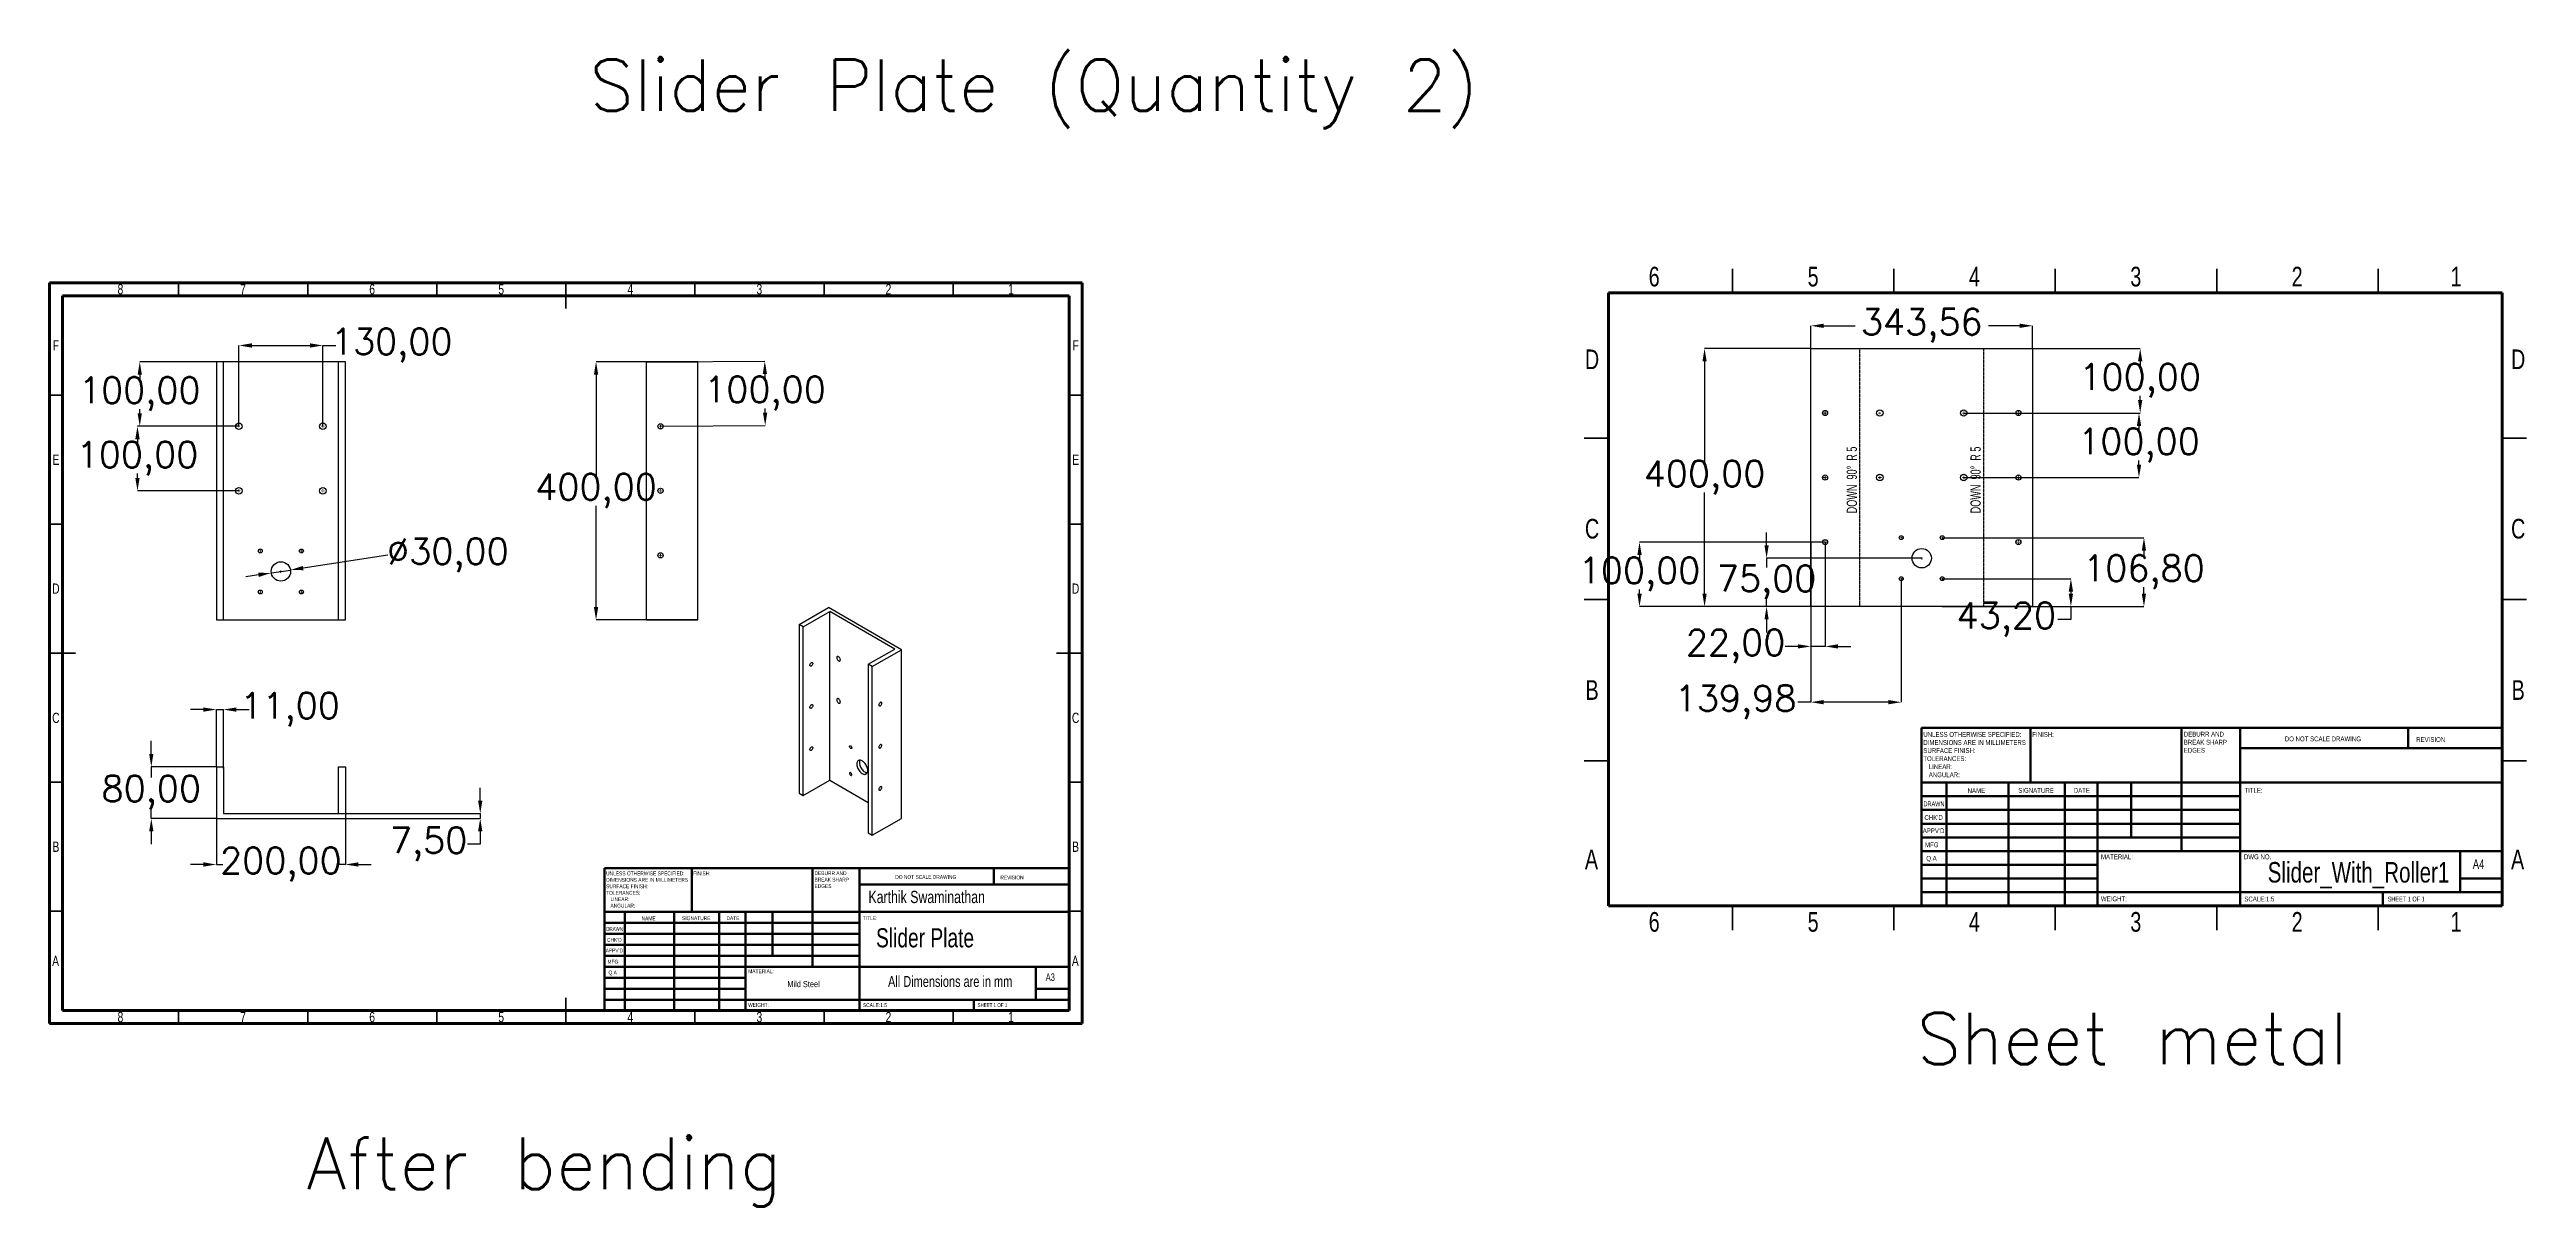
# Model space of a CAD drawing. Header units: millimetres. Extents: x 0 to 12015, y -945 to 7694.
# Drawn here: x 8177 to 12015, y -47 to 1746 of the extents above; entities that cross this region are included whole.
import ezdxf

# ---------------------------------------------------------------- set-up
doc = ezdxf.new("R2010")
doc.units = ezdxf.units.MM
doc.header["$PDSIZE"] = -1
doc.linetypes.add('CENTERX2', pattern=[0.02032, 0.0127, -0.00254, 0.00254, -0.00254])
doc.styles.add('SLDTEXTSTYLE0', font='TXT', dxfattribs={"width": 0.75})
doc.styles.add('SLDTEXTSTYLE1', font='TXT', dxfattribs={"width": 0.686449})
doc.styles.add('SLDTEXTSTYLE2', font='TXT', dxfattribs={"width": 0.6875})
doc.styles.add('SLDTEXTSTYLE3', font='TXT', dxfattribs={"width": 0.663})
doc.styles.get("Standard").update_dxf_attribs({"font": 'txt.shx', "height": 80})
doc.dimstyles.new('ISO-25', dxfattribs={"dimtxt": 2.5, "dimasz": 2.5, "dimexe": 1.25, "dimexo": 0.625, "dimtad": 1, "dimtxsty": 'Standard', "dimcen": 2.5, "dimadec": 0, "dimazin": 0, "dimtfac": 1, "dimtmove": 0, "dimatfit": 3, "dimfxl": 1, "dimarcsym": 0})

msp = doc.modelspace()

# ---------------------------------------------------------------- texts
at = {"char_height": 80, "attachment_point": 1}
for s, width, heights, insert in [('Slider Plate (Quantity 2)', 2601.36727, [244.659], (9013.635, 1730.869)), ('Sheet metal', 849.37967, [0], (11069.95, 253.454)), ('After bending', 987.13885, [0], (8574.906, 59.8))]:
    msp.add_mtext_dynamic_manual_height_columns(s, width=width, gutter_width=400, heights=heights, dxfattribs=dict(at, insert=insert))
at = {"color": 7, "linetype": 'Continuous', "lineweight": 0}
for s, insert, char_height, attachment_point, style in [('8', (8286.563, 1382.593), 15.875, 2, 'SLDTEXTSTYLE0'), ('7', (8476.563, 1382.593), 15.875, 2, 'SLDTEXTSTYLE0'), ('6', (8676.563, 1382.593), 15.875, 2, 'SLDTEXTSTYLE0'), ('5', (8876.563, 1382.593), 15.875, 2, 'SLDTEXTSTYLE0'), ('4', (9076.563, 1382.593), 15.875, 2, 'SLDTEXTSTYLE0'), ('3', (9276.563, 1382.593), 15.875, 2, 'SLDTEXTSTYLE0'), ('2', (9476.563, 1382.593), 15.875, 2, 'SLDTEXTSTYLE0'), ('1', (9666.563, 1382.593), 15.875, 2, 'SLDTEXTSTYLE0'), ('6', (10663.043, 1409.42), 30.48, 2, 'SLDTEXTSTYLE0'), ('5', (10909.293, 1409.42), 30.48, 2, 'SLDTEXTSTYLE0'), ('4', (11159.293, 1409.42), 30.48, 2, 'SLDTEXTSTYLE0'), ('3', (11409.293, 1409.42), 30.48, 2, 'SLDTEXTSTYLE0'), ('2', (11659.293, 1409.42), 30.48, 2, 'SLDTEXTSTYLE0'), ('1', (11905.543, 1409.42), 30.48, 2, 'SLDTEXTSTYLE0'), ('F', (8186.554, 1295.593), 15.875, 2, 'SLDTEXTSTYLE0'), ('F', (9766.554, 1295.593), 15.875, 2, 'SLDTEXTSTYLE0'), ('D', (10566.75, 1281.23), 30.48, 2, 'SLDTEXTSTYLE0'), ('D', (12001.75, 1281.23), 30.48, 2, 'SLDTEXTSTYLE0'), ('E', (8186.755, 1118.334), 15.875, 2, 'SLDTEXTSTYLE0'), ('E', (9766.755, 1118.334), 15.875, 2, 'SLDTEXTSTYLE0'), ('C', (10566.782, 1018.73), 30.48, 2, 'SLDTEXTSTYLE0'), ('C', (12001.782, 1018.73), 30.48, 2, 'SLDTEXTSTYLE0'), ('D', (8186.534, 918.593), 15.875, 2, 'SLDTEXTSTYLE0'), ('D', (9766.534, 918.593), 15.875, 2, 'SLDTEXTSTYLE0'), ('B', (10566.867, 768.73), 30.48, 2, 'SLDTEXTSTYLE0'), ('B', (12001.867, 768.73), 30.48, 2, 'SLDTEXTSTYLE0'), ('C', (8186.558, 718.334), 15.875, 2, 'SLDTEXTSTYLE0'), ('C', (9766.558, 718.334), 15.875, 2, 'SLDTEXTSTYLE0'), ('FINISH:', (11248.956, 688.448), 7.5, 1, 'SLDTEXTSTYLE0'), ('DO NOT SCALE DRAWING', (11640.173, 681.517), 7.5, 1, 'SLDTEXTSTYLE0'), ('REVISION', (11843.738, 680.526), 7.5, 1, 'SLDTEXTSTYLE0'), ('DRAWN', (11080.317, 580.776), 7.5, 1, 'SLDTEXTSTYLE1'), ('NAME', (11148.711, 601.359), 7.5, 1, 'SLDTEXTSTYLE0'), ('SIGNATURE', (11227.268, 601.661), 7.5, 1, 'SLDTEXTSTYLE0'), ('DATE', (11313.173, 601.733), 7.5, 1, 'SLDTEXTSTYLE0'), ('TITLE:', (11577.551, 601.733), 7.5, 1, 'SLDTEXTSTYLE0'), ("APPV'D", (11079.108, 539.181), 7.5, 1, 'SLDTEXTSTYLE0'), ("CHK'D", (11081.796, 559.661), 7.5, 1, 'SLDTEXTSTYLE0'), ('B', (8186.606, 518.593), 15.875, 2, 'SLDTEXTSTYLE0'), ('B', (9766.606, 518.593), 15.875, 2, 'SLDTEXTSTYLE0'), ('A', (10565.883, 506.23), 30.48, 2, 'SLDTEXTSTYLE0'), ('MFG', (11082.72, 517.431), 7.5, 1, 'SLDTEXTSTYLE0'), ('A', (12000.883, 506.23), 30.48, 2, 'SLDTEXTSTYLE0'), ('FINISH:', (9174.209, 472.295), 6, 1, 'SLDTEXTSTYLE0'), ('DO NOT SCALE DRAWING', (9487.182, 466.749), 6, 1, 'SLDTEXTSTYLE0'), ('REVISION', (9650.034, 465.957), 6, 1, 'SLDTEXTSTYLE0'), ('Q.A', (11084.645, 496.375), 7.5, 1, 'SLDTEXTSTYLE0'), ('MATERIAL:', (11355.329, 498.782), 7.5, 1, 'SLDTEXTSTYLE0'), ('DWG NO.', (11576.865, 498.782), 7.5, 1, 'SLDTEXTSTYLE0'), ('Slider_With_Roller1', (11754.403, 486.886), 31.75, 2, 'SLDTEXTSTYLE0'), ('A4', (11931.456, 490.884), 14.5521, 1, 'SLDTEXTSTYLE0'), ('Karthik Swaminathan', (9445.568, 442.367), 19.05, 1, 'SLDTEXTSTYLE0'), ('WEIGHT:', (11355.189, 433.599), 7.493, 1, 'SLDTEXTSTYLE0'), ('SCALE:1:5', (11577.47, 433.352), 7.5, 1, 'SLDTEXTSTYLE0'), ('SHEET 1 OF 1', (11799.491, 433.352), 7.5, 1, 'SLDTEXTSTYLE2'), ('DRAWN', (9039.297, 386.157), 6, 1, 'SLDTEXTSTYLE1'), ('NAME', (9094.012, 402.623), 6, 1, 'SLDTEXTSTYLE0'), ('SIGNATURE', (9156.858, 402.864), 6, 1, 'SLDTEXTSTYLE0'), ('DATE', (9225.582, 402.922), 6, 1, 'SLDTEXTSTYLE0'), ('TITLE:', (9437.084, 402.922), 6, 1, 'SLDTEXTSTYLE0'), ('Slider Plate', (9457.336, 384.327), 29.63333, 1, 'SLDTEXTSTYLE0'), ('6', (10663.043, 409.42), 30.48, 2, 'SLDTEXTSTYLE0'), ('5', (10909.293, 409.42), 30.48, 2, 'SLDTEXTSTYLE0'), ('4', (11159.293, 409.42), 30.48, 2, 'SLDTEXTSTYLE0'), ('3', (11409.293, 409.42), 30.48, 2, 'SLDTEXTSTYLE0'), ('2', (11659.293, 409.42), 30.48, 2, 'SLDTEXTSTYLE0'), ('1', (11905.543, 409.42), 30.48, 2, 'SLDTEXTSTYLE0'), ("APPV'D", (9038.33, 352.881), 6, 1, 'SLDTEXTSTYLE0'), ("CHK'D", (9040.48, 369.265), 6, 1, 'SLDTEXTSTYLE0'), ('A', (8186.082, 341.593), 15.875, 2, 'SLDTEXTSTYLE0'), ('MFG', (9041.219, 335.481), 6, 1, 'SLDTEXTSTYLE0'), ('Q.A', (9042.759, 318.636), 6, 1, 'SLDTEXTSTYLE0'), ('MATERIAL:', (9259.307, 320.562), 6, 1, 'SLDTEXTSTYLE0'), ('All Dimensions are in mm', (9572.217, 310.335), 16.93333, 2, 'SLDTEXTSTYLE0'), ('A3', (9720.208, 314.243), 11.6417, 1, 'SLDTEXTSTYLE0'), ('A', (9766.082, 341.593), 15.875, 2, 'SLDTEXTSTYLE0'), ('Mild Steel', (9344.973, 302.56), 9.525, 2, 'SLDTEXTSTYLE0'), ('8', (8286.563, 254.593), 15.875, 2, 'SLDTEXTSTYLE0'), ('7', (8476.563, 254.593), 15.875, 2, 'SLDTEXTSTYLE0'), ('6', (8676.563, 254.593), 15.875, 2, 'SLDTEXTSTYLE0'), ('5', (8876.563, 254.593), 15.875, 2, 'SLDTEXTSTYLE0'), ('4', (9076.563, 254.593), 15.875, 2, 'SLDTEXTSTYLE0'), ('WEIGHT:', (9259.195, 268.415), 5.9944, 1, 'SLDTEXTSTYLE0'), ('3', (9276.563, 254.593), 15.875, 2, 'SLDTEXTSTYLE0'), ('SCALE:1:5', (9437.019, 268.218), 6, 1, 'SLDTEXTSTYLE0'), ('2', (9476.563, 254.593), 15.875, 2, 'SLDTEXTSTYLE0'), ('SHEET 1 OF 1', (9614.637, 268.218), 6, 1, 'SLDTEXTSTYLE2'), ('1', (9666.563, 254.593), 15.875, 2, 'SLDTEXTSTYLE0')]:
    msp.add_mtext(s, dxfattribs=dict(at, insert=insert, char_height=char_height, attachment_point=attachment_point, style=style))
at = {"color": 7, "linetype": 'Continuous', "lineweight": 0, "char_height": 15.875, "attachment_point": 2, "rotation": 90, "style": 'SLDTEXTSTYLE3'}
for insert in [(10961.354, 1079.016), (11153.135, 1079.016)]:
    msp.add_mtext('DOWN  90°  R 5', dxfattribs=dict(at, insert=insert))

# ---------------------------------------------------------------- blocks, each defined once
blk = doc.blocks.new('SW_NOTE_0')
at = {"color": 0, "linetype": 'Continuous', "lineweight": 0, "char_height": 1.5, "attachment_point": 1, "style": 'SLDTEXTSTYLE0'}
for s, insert in [('UNLESS OTHERWISE SPECIFIED:', (0, 1.93)), ('TOLERANCES:', (0, -5.57)), ('SURFACE FINISH:', (0, -3.07)), ('DIMENSIONS ARE IN MILLIMETERS', (0, -0.57)), ('ANGULAR:', (1.69, -10.57)), ('LINEAR:', (1.69, -8.07))]:
    blk.add_mtext(s, dxfattribs=dict(at, insert=insert))
blk = doc.blocks.new('SW_NOTE_0_1')
at = {"color": 0, "linetype": 'Continuous', "lineweight": 0, "char_height": 1.5, "attachment_point": 1, "style": 'SLDTEXTSTYLE0'}
for s, insert in [('DEBURR AND', (0, 1.93)), ('BREAK SHARP', (0, -0.57)), ('EDGES', (0, -3.07))]:
    blk.add_mtext(s, dxfattribs=dict(at, insert=insert))
blk = doc.blocks.new('SW_CENTERMARKSYMBOL_0')
at = {"color": 0, "linetype": 'Continuous', "lineweight": 18}
for p, q in [((-0.34, 0), (-0.5, 0)), ((0, 0), (-0.17, 0)), ((0, 0.34), (0, 0.5)), ((0, 0), (0, 0.17)), ((0, 0), (0, -0.17)), ((0, 0), (0.17, 0)), ((0.34, 0), (0.5, 0)), ((0, -0.34), (0, -0.5))]:
    blk.add_line(p, q, dxfattribs=at)
blk = doc.blocks.new('SW_CENTERMARKSYMBOL_1')
at = {"color": 0, "linetype": 'Continuous', "lineweight": 18}
for p, q in [((-0.34, 0), (-0.37, 0)), ((0, 0), (-0.17, 0)), ((0, 0.34), (0, 0.37)), ((0, 0), (0, 0.17)), ((0, 0), (0, -0.17)), ((0, 0), (0.17, 0)), ((0.34, 0), (0.37, 0)), ((0, -0.34), (0, -0.37))]:
    blk.add_line(p, q, dxfattribs=at)
blk = doc.blocks.new('SW_CENTERMARKSYMBOL_2')
at = {"color": 0, "linetype": 'Continuous', "lineweight": 18}
for p, q in [((-0.34, 0), (-0.5, 0)), ((0, 0), (-0.17, 0)), ((0, 0.34), (0, 0.5)), ((0, 0), (0, 0.17)), ((0, 0), (0, -0.17)), ((0, 0), (0.17, 0)), ((0.34, 0), (0.5, 0)), ((0, -0.34), (0, -0.5))]:
    blk.add_line(p, q, dxfattribs=at)
blk = doc.blocks.new('SW_CENTERMARKSYMBOL_3')
at = {"color": 0, "linetype": 'Continuous', "lineweight": 18}
for p, q in [((-0.34, 0), (-0.5, 0)), ((0, 0), (-0.17, 0)), ((0, 0.34), (0, 0.5)), ((0, 0), (0, 0.17)), ((0, 0), (0, -0.17)), ((0, 0), (0.17, 0)), ((0.34, 0), (0.5, 0)), ((0, -0.34), (0, -0.5))]:
    blk.add_line(p, q, dxfattribs=at)
blk = doc.blocks.new('SW_CENTERMARKSYMBOL_4')
at = {"color": 0, "linetype": 'Continuous', "lineweight": 18}
for p, q in [((-0.34, 0), (-0.5, 0)), ((0, 0), (-0.17, 0)), ((0, 0.34), (0, 0.5)), ((0, 0), (0, 0.17)), ((0, 0), (0, -0.17)), ((0, 0), (0.17, 0)), ((0.34, 0), (0.5, 0)), ((0, -0.34), (0, -0.5))]:
    blk.add_line(p, q, dxfattribs=at)
blk = doc.blocks.new('SW_CENTERMARKSYMBOL_5')
at = {"color": 0, "linetype": 'Continuous', "lineweight": 18}
for p, q in [((-0.34, 0), (-0.37, 0)), ((0, 0), (-0.17, 0)), ((0, 0.34), (0, 0.37)), ((0, 0), (0, 0.17)), ((0, 0), (0, -0.17)), ((0, 0), (0.17, 0)), ((0.34, 0), (0.37, 0)), ((0, -0.34), (0, -0.37))]:
    blk.add_line(p, q, dxfattribs=at)
blk = doc.blocks.new('SW_CENTERMARKSYMBOL_6')
at = {"color": 0, "linetype": 'Continuous', "lineweight": 18}
for p, q in [((-0.34, 0), (-0.37, 0)), ((0, 0), (-0.17, 0)), ((0, 0.34), (0, 0.37)), ((0, 0), (0, 0.17)), ((0, 0), (0, -0.17)), ((0, 0), (0.17, 0)), ((0.34, 0), (0.37, 0)), ((0, -0.34), (0, -0.37))]:
    blk.add_line(p, q, dxfattribs=at)
blk = doc.blocks.new('SW_CENTERMARKSYMBOL_7')
at = {"color": 0, "linetype": 'Continuous', "lineweight": 18}
for p, q in [((-0.34, 0), (-0.37, 0)), ((0, 0), (-0.17, 0)), ((0, 0.34), (0, 0.37)), ((0, 0), (0, 0.17)), ((0, 0), (0, -0.17)), ((0, 0), (0.17, 0)), ((0.34, 0), (0.37, 0)), ((0, -0.34), (0, -0.37))]:
    blk.add_line(p, q, dxfattribs=at)
blk = doc.blocks.new('SW_CENTERMARKSYMBOL_8')
at = {"color": 0, "linetype": 'Continuous', "lineweight": 18}
for p, q in [((-0.34, 0), (-0.37, 0)), ((0, 0), (-0.17, 0)), ((0, 0.34), (0, 0.37)), ((0, 0), (0, 0.17)), ((0, 0), (0, -0.17)), ((0, 0), (0.17, 0)), ((0.34, 0), (0.37, 0)), ((0, -0.34), (0, -0.37))]:
    blk.add_line(p, q, dxfattribs=at)
blk = doc.blocks.new('SW_CENTERMARKSYMBOL_9')
at = {"color": 0, "linetype": 'Continuous', "lineweight": 18}
for p, q in [((-0.34, 0), (-0.5, 0)), ((0, 0), (-0.17, 0)), ((0, 0.34), (0, 0.5)), ((0, 0), (0, 0.17)), ((0, 0), (0, -0.17)), ((0, 0), (0.17, 0)), ((0.34, 0), (0.5, 0)), ((0, -0.34), (0, -0.5))]:
    blk.add_line(p, q, dxfattribs=at)
blk = doc.blocks.new('SW_CENTERMARKSYMBOL_10')
at = {"color": 0, "linetype": 'Continuous', "lineweight": 18}
for p, q in [((-0.34, 0), (-0.5, 0)), ((0, 0), (-0.17, 0)), ((0, 0.34), (0, 0.5)), ((0, 0), (0, 0.17)), ((0, 0), (0, -0.17)), ((0, 0), (0.17, 0)), ((0.34, 0), (0.5, 0)), ((0, -0.34), (0, -0.5))]:
    blk.add_line(p, q, dxfattribs=at)
blk = doc.blocks.new('SW_CENTERMARKSYMBOL_11')
at = {"color": 0, "linetype": 'Continuous', "lineweight": 18}
for p, q in [((-0.34, 0), (-0.5, 0)), ((0, 0), (-0.17, 0)), ((0, 0.34), (0, 0.5)), ((0, 0), (0, 0.17)), ((0, 0), (0, -0.17)), ((0, 0), (0.17, 0)), ((0.34, 0), (0.5, 0)), ((0, -0.34), (0, -0.5))]:
    blk.add_line(p, q, dxfattribs=at)
blk = doc.blocks.new('*D173')
at = {"color": 0, "lineweight": -2, "transparency": 16777216}
for p, q in [((8435.2, 554.6), (8435.2, 483.1)), ((8635.2, 554.6), (8635.2, 483.1)), ((8415.2, 483.1), (8395.2, 483.1)), ((8435.2, 483.1), (8445.2, 483.1)), ((8635.2, 483.1), (8625.2, 483.1)), ((8655.2, 483.1), (8675.2, 483.1))]:
    blk.add_line(p, q, dxfattribs=at)
at = {"color": 0, "transparency": 16777216}
for points in [[(8415.2, 486.5), (8415.2, 479.8), (8435.2, 483.1)], [(8655.2, 486.5), (8655.2, 479.8), (8635.2, 483.1)]]:
    blk.add_solid(points, dxfattribs=at)
at = {"layer": 'Defpoints', "color": 0, "transparency": 16777216}
for p in [(8435.2, 554.6), (8635.2, 554.6), (8635.2, 483.1)]:
    blk.add_point(p, dxfattribs=at)
at = {"color": 0, "transparency": 16777216, "insert": (8535.2, 483.1), "char_height": 40, "attachment_point": 5}
blk.add_mtext('200,00', dxfattribs=at)
blk = doc.blocks.new('*D174')
at = {"color": 0, "lineweight": -2, "transparency": 16777216}
for p, q in [((8334.4, 654.6), (8334.4, 674.6)), ((8435.2, 634.6), (8334.4, 634.6)), ((8334.4, 634.6), (8334.4, 617.9)), ((8334.4, 554.6), (8334.4, 571.3)), ((8435.2, 554.6), (8334.4, 554.6)), ((8334.4, 534.6), (8334.4, 514.6))]:
    blk.add_line(p, q, dxfattribs=at)
at = {"color": 0, "transparency": 16777216}
for points in [[(8331.1, 654.6), (8337.7, 654.6), (8334.4, 634.6)], [(8331.1, 534.6), (8337.7, 534.6), (8334.4, 554.6)]]:
    blk.add_solid(points, dxfattribs=at)
at = {"layer": 'Defpoints', "color": 0, "transparency": 16777216}
for p in [(8435.2, 634.6), (8334.4, 554.6), (8435.2, 554.6)]:
    blk.add_point(p, dxfattribs=at)
at = {"color": 0, "transparency": 16777216, "insert": (8334.4, 594.6), "char_height": 40, "attachment_point": 5}
blk.add_mtext('80,00', dxfattribs=at)
blk = doc.blocks.new('*D175')
at = {"color": 0, "lineweight": -2, "transparency": 16777216}
for p, q in [((8415.2, 723.2), (8395.2, 723.2)), ((8435.2, 634.6), (8435.2, 723.2)), ((8435.2, 723.2), (8446.2, 723.2)), ((8446.2, 632.1), (8446.2, 723.2)), ((8466.2, 723.2), (8486.2, 723.2))]:
    blk.add_line(p, q, dxfattribs=at)
at = {"color": 0, "transparency": 16777216}
for points in [[(8415.2, 726.5), (8415.2, 719.9), (8435.2, 723.2)], [(8466.2, 726.5), (8466.2, 719.9), (8446.2, 723.2)]]:
    blk.add_solid(points, dxfattribs=at)
at = {"layer": 'Defpoints', "color": 0, "transparency": 16777216}
for p in [(8446.2, 723.2), (8435.2, 634.6), (8446.2, 632.1)]:
    blk.add_point(p, dxfattribs=at)
at = {"color": 0, "transparency": 16777216, "insert": (8549.5, 723.2), "char_height": 40, "attachment_point": 5}
blk.add_mtext('11,00', dxfattribs=at)
blk = doc.blocks.new('*D176')
at = {"color": 0, "lineweight": -2, "transparency": 16777216}
for p, q in [((8844.1, 582.1), (8844.1, 602.1)), ((8624.2, 562.1), (8844.1, 562.1)), ((8624.2, 554.6), (8844.1, 554.6)), ((8844.1, 562.1), (8844.1, 554.6)), ((8844.1, 514.6), (8824.1, 514.6)), ((8844.1, 534.6), (8844.1, 514.6))]:
    blk.add_line(p, q, dxfattribs=at)
at = {"color": 0, "transparency": 16777216}
for points in [[(8840.7, 582.1), (8847.4, 582.1), (8844.1, 562.1)], [(8840.7, 534.6), (8847.4, 534.6), (8844.1, 554.6)]]:
    blk.add_solid(points, dxfattribs=at)
at = {"layer": 'Defpoints', "color": 0, "transparency": 16777216}
for p in [(8624.2, 562.1), (8624.2, 554.6), (8844.1, 554.6)]:
    blk.add_point(p, dxfattribs=at)
at = {"color": 0, "transparency": 16777216, "insert": (8764.1, 514.6), "char_height": 40, "attachment_point": 5}
blk.add_mtext('7,50', dxfattribs=at)
blk = doc.blocks.new('*D177')
at = {"color": 0, "lineweight": -2, "transparency": 16777216}
for p, q in [((8470.2, 1262.2), (8316.5, 1262.2)), ((8316.5, 1242.2), (8316.5, 1235.5)), ((8316.5, 1182.2), (8316.5, 1188.9)), ((8470.2, 1162.2), (8316.5, 1162.2))]:
    blk.add_line(p, q, dxfattribs=at)
at = {"color": 0, "transparency": 16777216}
for points in [[(8313.2, 1242.2), (8319.8, 1242.2), (8316.5, 1262.2)], [(8313.2, 1182.2), (8319.8, 1182.2), (8316.5, 1162.2)]]:
    blk.add_solid(points, dxfattribs=at)
at = {"layer": 'Defpoints', "color": 0, "transparency": 16777216}
for p in [(8316.5, 1262.2), (8470.2, 1262.2), (8470.2, 1162.2)]:
    blk.add_point(p, dxfattribs=at)
at = {"color": 0, "transparency": 16777216, "insert": (8316.5, 1212.2), "char_height": 40, "attachment_point": 5}
blk.add_mtext('100,00', dxfattribs=at)
blk = doc.blocks.new('*D178')
at = {"color": 0, "lineweight": -2, "transparency": 16777216}
for p, q in [((8470.2, 1162.2), (8313, 1162.2)), ((8313, 1142.2), (8313, 1135.5)), ((8313, 1082.2), (8313, 1088.9)), ((8470.2, 1062.2), (8313, 1062.2))]:
    blk.add_line(p, q, dxfattribs=at)
at = {"color": 0, "transparency": 16777216}
for points in [[(8309.6, 1142.2), (8316.3, 1142.2), (8313, 1162.2)], [(8309.6, 1082.2), (8316.3, 1082.2), (8313, 1062.2)]]:
    blk.add_solid(points, dxfattribs=at)
at = {"layer": 'Defpoints', "color": 0, "transparency": 16777216}
for p in [(8470.2, 1162.2), (8313, 1062.2), (8470.2, 1062.2)]:
    blk.add_point(p, dxfattribs=at)
at = {"color": 0, "transparency": 16777216, "insert": (8313, 1112.2), "char_height": 40, "attachment_point": 5}
blk.add_mtext('100,00', dxfattribs=at)
blk = doc.blocks.new('*D179')
at = {"color": 0, "lineweight": -2, "transparency": 16777216}
for p, q in [((9123.4, 1262.2), (9285, 1263.3)), ((9285.1, 1243.3), (9285.1, 1236.6)), ((9285.5, 1183.3), (9285.5, 1190)), ((9124.1, 1162.2), (9285.6, 1163.3))]:
    blk.add_line(p, q, dxfattribs=at)
at = {"color": 0, "transparency": 16777216}
for points in [[(9288.4, 1243.3), (9281.8, 1243.3), (9285, 1263.3)], [(9288.8, 1183.3), (9282.2, 1183.3), (9285.6, 1163.3)]]:
    blk.add_solid(points, dxfattribs=at)
at = {"layer": 'Defpoints', "color": 0, "transparency": 16777216}
for p in [(9123.4, 1262.2), (9285, 1263.3), (9124.1, 1162.2)]:
    blk.add_point(p, dxfattribs=at)
at = {"color": 0, "transparency": 16777216, "insert": (9285.3, 1213.3), "char_height": 40, "attachment_point": 5}
blk.add_mtext('100,00', dxfattribs=at)
blk = doc.blocks.new('*D180')
at = {"color": 0, "lineweight": -2, "transparency": 16777216}
for p, q in [((9181.4, 1262.2), (9023.5, 1262.2)), ((9023.5, 1242.2), (9023.5, 1085.5)), ((9023.5, 882.2), (9023.5, 1038.9)), ((9181.4, 862.2), (9023.5, 862.2))]:
    blk.add_line(p, q, dxfattribs=at)
at = {"color": 0, "transparency": 16777216}
for points in [[(9020.2, 1242.2), (9026.9, 1242.2), (9023.5, 1262.2)], [(9020.2, 882.2), (9026.9, 882.2), (9023.5, 862.2)]]:
    blk.add_solid(points, dxfattribs=at)
at = {"layer": 'Defpoints', "color": 0, "transparency": 16777216}
for p in [(9023.5, 1262.2), (9181.4, 1262.2), (9181.4, 862.2)]:
    blk.add_point(p, dxfattribs=at)
at = {"color": 0, "transparency": 16777216, "insert": (9023.5, 1062.2), "char_height": 40, "attachment_point": 5}
blk.add_mtext('400,00', dxfattribs=at)
blk = doc.blocks.new('*D181')
at = {"color": 0, "lineweight": -2, "transparency": 16777216}
for p, q in [((8470.2, 1162.2), (8470.2, 1287.5)), ((8490.2, 1287.5), (8580.2, 1287.5)), ((8600.2, 1162.2), (8600.2, 1287.5)), ((8600.2, 1287.5), (8620.2, 1287.5))]:
    blk.add_line(p, q, dxfattribs=at)
at = {"color": 0, "transparency": 16777216}
for points in [[(8490.2, 1290.8), (8490.2, 1284.1), (8470.2, 1287.5)], [(8580.2, 1290.8), (8580.2, 1284.1), (8600.2, 1287.5)]]:
    blk.add_solid(points, dxfattribs=at)
at = {"layer": 'Defpoints', "color": 0, "transparency": 16777216}
for p in [(8600.2, 1287.5), (8470.2, 1162.2), (8600.2, 1162.2)]:
    blk.add_point(p, dxfattribs=at)
at = {"color": 0, "transparency": 16777216, "insert": (8706.9, 1287.5), "char_height": 40, "attachment_point": 5}
blk.add_mtext('130,00', dxfattribs=at)
blk = doc.blocks.new('*D182')
at = {"color": 0, "lineweight": -2, "transparency": 16777216}
for p, q in [((8700.7, 962.4), (8569.8, 942.5)), ((8500.6, 931.9), (8480.8, 928.9)), ((8520.4, 935), (8550, 939.5))]:
    blk.add_line(p, q, dxfattribs=at)
at = {"color": 0, "transparency": 16777216}
for points in [[(8500.1, 935.2), (8501.1, 928.7), (8520.4, 935)], [(8569.3, 945.8), (8570.3, 939.2), (8550, 939.5)]]:
    blk.add_solid(points, dxfattribs=at)
at = {"layer": 'Defpoints', "color": 0, "transparency": 16777216}
for p in [(8520.4, 935), (8550, 939.5)]:
    blk.add_point(p, dxfattribs=at)
at = {"color": 0, "transparency": 16777216, "insert": (8794, 962.4), "char_height": 40, "attachment_point": 5}
blk.add_mtext('∅30,00', dxfattribs=at)
blk = doc.blocks.new('SW_CENTERMARKSYMBOL_12')
at = {"color": 0, "linetype": 'Continuous', "lineweight": 18}
for p, q in [((-0.34, 0), (-0.5, 0)), ((0, 0), (-0.17, 0)), ((0, 0.34), (0, 0.5)), ((0, 0), (0, 0.17)), ((0, 0), (0, -0.17)), ((0, 0), (0.17, 0)), ((0.34, 0), (0.5, 0)), ((0, -0.34), (0, -0.5))]:
    blk.add_line(p, q, dxfattribs=at)
blk = doc.blocks.new('SW_CENTERMARKSYMBOL_13')
at = {"color": 0, "linetype": 'Continuous', "lineweight": 18}
for p, q in [((-0.254, 0), (-0.454, 0)), ((0, 0), (-0.254, 0)), ((0, 0.254), (0, 0.454)), ((0, 0), (0, 0.254)), ((0, 0), (0, -0.254)), ((0, 0), (0.254, 0)), ((0.254, 0), (0.454, 0)), ((0, -0.254), (0, -0.454))]:
    blk.add_line(p, q, dxfattribs=at)
blk = doc.blocks.new('SW_CENTERMARKSYMBOL_14')
at = {"color": 0, "linetype": 'Continuous', "lineweight": 18}
for p, q in [((-0.254, 0), (-0.454, 0)), ((0, 0), (-0.254, 0)), ((0, 0.254), (0, 0.454)), ((0, 0), (0, 0.254)), ((0, 0), (0, -0.254)), ((0, 0), (0.254, 0)), ((0.254, 0), (0.454, 0)), ((0, -0.254), (0, -0.454))]:
    blk.add_line(p, q, dxfattribs=at)
blk = doc.blocks.new('*D203')
at = {"color": 0, "lineweight": -2, "transparency": 16777216}
for p, q in [((10905.8, 1282.8), (10741.1, 1282.8)), ((10741.1, 1262.8), (10741.1, 1106.1)), ((10741.1, 902.8), (10741.1, 1059.4)), ((10905.8, 882.8), (10741.1, 882.8))]:
    blk.add_line(p, q, dxfattribs=at)
at = {"color": 0, "transparency": 16777216}
for points in [[(10737.8, 1262.8), (10744.4, 1262.8), (10741.1, 1282.8)], [(10737.8, 902.8), (10744.4, 902.8), (10741.1, 882.8)]]:
    blk.add_solid(points, dxfattribs=at)
at = {"layer": 'Defpoints', "color": 0, "transparency": 16777216}
for p in [(10741.1, 1282.8), (10905.8, 1282.8), (10905.8, 882.8)]:
    blk.add_point(p, dxfattribs=at)
at = {"color": 0, "transparency": 16777216, "insert": (10741.1, 1082.8), "char_height": 40, "attachment_point": 5}
blk.add_mtext('400,00', dxfattribs=at)
blk = doc.blocks.new('*D204')
at = {"color": 0, "lineweight": -2, "transparency": 16777216}
for p, q in [((10905.8, 1282.8), (10905.8, 1318)), ((10925.8, 1318), (10974.3, 1318)), ((11229.4, 1318), (11181, 1318)), ((11249.4, 1282.8), (11249.4, 1318))]:
    blk.add_line(p, q, dxfattribs=at)
at = {"color": 0, "transparency": 16777216}
for points in [[(10925.8, 1321.3), (10925.8, 1314.6), (10905.8, 1318)], [(11229.4, 1321.3), (11229.4, 1314.6), (11249.4, 1318)]]:
    blk.add_solid(points, dxfattribs=at)
at = {"layer": 'Defpoints', "color": 0, "transparency": 16777216}
for p in [(11249.4, 1318), (10905.8, 1282.8), (11249.4, 1282.8)]:
    blk.add_point(p, dxfattribs=at)
at = {"color": 0, "transparency": 16777216, "insert": (11077.6, 1318), "char_height": 40, "attachment_point": 5}
blk.add_mtext('343,56', dxfattribs=at)
blk = doc.blocks.new('*D205')
at = {"color": 0, "lineweight": -2, "transparency": 16777216}
for p, q in [((11142.6, 1282.8), (11416.1, 1282.8)), ((11416.1, 1262.8), (11416.1, 1256.1)), ((11416.1, 1202.8), (11416.1, 1209.4)), ((11142.6, 1182.8), (11416.1, 1182.8))]:
    blk.add_line(p, q, dxfattribs=at)
at = {"color": 0, "transparency": 16777216}
for points in [[(11412.7, 1262.8), (11419.4, 1262.8), (11416.1, 1282.8)], [(11412.7, 1202.8), (11419.4, 1202.8), (11416.1, 1182.8)]]:
    blk.add_solid(points, dxfattribs=at)
at = {"layer": 'Defpoints', "color": 0, "transparency": 16777216}
for p in [(11142.6, 1282.8), (11416.1, 1282.8), (11142.6, 1182.8)]:
    blk.add_point(p, dxfattribs=at)
at = {"color": 0, "transparency": 16777216, "insert": (11416.1, 1232.8), "char_height": 40, "attachment_point": 5}
blk.add_mtext('100,00', dxfattribs=at)
blk = doc.blocks.new('*D206')
at = {"color": 0, "lineweight": -2, "transparency": 16777216}
for p, q in [((11142.6, 1182.8), (11414.2, 1182.8)), ((11414.2, 1162.8), (11414.2, 1156.1)), ((11142.6, 1082.8), (11414.2, 1082.8)), ((11414.2, 1102.8), (11414.2, 1109.4))]:
    blk.add_line(p, q, dxfattribs=at)
at = {"color": 0, "transparency": 16777216}
for points in [[(11410.9, 1162.8), (11417.6, 1162.8), (11414.2, 1182.8)], [(11410.9, 1102.8), (11417.6, 1102.8), (11414.2, 1082.8)]]:
    blk.add_solid(points, dxfattribs=at)
at = {"layer": 'Defpoints', "color": 0, "transparency": 16777216}
for p in [(11142.6, 1182.8), (11414.2, 1182.8), (11142.6, 1082.8)]:
    blk.add_point(p, dxfattribs=at)
at = {"color": 0, "transparency": 16777216, "insert": (11414.2, 1132.8), "char_height": 40, "attachment_point": 5}
blk.add_mtext('100,00', dxfattribs=at)
blk = doc.blocks.new('*D207')
at = {"color": 0, "lineweight": -2, "transparency": 16777216}
for p, q in [((11109.4, 989.6), (11421.9, 989.6)), ((11421.9, 969.6), (11421.9, 959.5)), ((11109.4, 882.8), (11421.9, 882.8)), ((11421.9, 902.8), (11421.9, 912.8))]:
    blk.add_line(p, q, dxfattribs=at)
at = {"color": 0, "transparency": 16777216}
for points in [[(11418.6, 969.6), (11425.2, 969.6), (11421.9, 989.6)], [(11418.6, 902.8), (11425.2, 902.8), (11421.9, 882.8)]]:
    blk.add_solid(points, dxfattribs=at)
at = {"layer": 'Defpoints', "color": 0, "transparency": 16777216}
for p in [(11109.4, 989.6), (11109.4, 882.8), (11421.9, 882.8)]:
    blk.add_point(p, dxfattribs=at)
at = {"color": 0, "transparency": 16777216, "insert": (11421.9, 936.2), "char_height": 40, "attachment_point": 5}
blk.add_mtext('106,80', dxfattribs=at)
blk = doc.blocks.new('*D208')
at = {"color": 0, "lineweight": -2, "transparency": 16777216}
for p, q in [((11109.4, 926), (11308.7, 926)), ((11109.4, 882.8), (11308.7, 882.8)), ((11308.7, 906), (11308.7, 902.8)), ((11308.7, 882.8), (11308.7, 862.8)), ((11308.7, 862.8), (11288.7, 862.8))]:
    blk.add_line(p, q, dxfattribs=at)
at = {"color": 0, "transparency": 16777216}
for points in [[(11305.4, 906), (11312.1, 906), (11308.7, 926)], [(11305.4, 902.8), (11312.1, 902.8), (11308.7, 882.8)]]:
    blk.add_solid(points, dxfattribs=at)
at = {"layer": 'Defpoints', "color": 0, "transparency": 16777216}
for p in [(11109.4, 926), (11109.4, 882.8), (11308.7, 882.8)]:
    blk.add_point(p, dxfattribs=at)
at = {"color": 0, "transparency": 16777216, "insert": (11208.7, 862.8), "char_height": 40, "attachment_point": 5}
blk.add_mtext('43,20', dxfattribs=at)
blk = doc.blocks.new('*D209')
at = {"color": 0, "lineweight": -2, "transparency": 16777216}
for p, q in [((10837.2, 977.8), (10837.2, 997.8)), ((11077.6, 957.8), (10837.2, 957.8)), ((10837.2, 957.8), (10837.2, 943.6)), ((10837.2, 882.8), (10837.2, 896.9)), ((11077.6, 882.8), (10837.2, 882.8)), ((10837.2, 862.8), (10837.2, 842.8))]:
    blk.add_line(p, q, dxfattribs=at)
at = {"color": 0, "transparency": 16777216}
for points in [[(10833.9, 977.8), (10840.5, 977.8), (10837.2, 957.8)], [(10833.9, 862.8), (10840.5, 862.8), (10837.2, 882.8)]]:
    blk.add_solid(points, dxfattribs=at)
at = {"layer": 'Defpoints', "color": 0, "transparency": 16777216}
for p in [(11077.6, 957.8), (10837.2, 882.8), (11077.6, 882.8)]:
    blk.add_point(p, dxfattribs=at)
at = {"color": 0, "transparency": 16777216, "insert": (10837.2, 920.3), "char_height": 40, "attachment_point": 5}
blk.add_mtext('75,00', dxfattribs=at)
blk = doc.blocks.new('*D210')
at = {"color": 0, "lineweight": -2, "transparency": 16777216}
for p, q in [((10927.8, 982.8), (10640.3, 982.8)), ((10640.3, 962.8), (10640.3, 956.1)), ((10640.3, 902.8), (10640.3, 909.4)), ((10927.8, 882.8), (10640.3, 882.8))]:
    blk.add_line(p, q, dxfattribs=at)
at = {"color": 0, "transparency": 16777216}
for points in [[(10637, 962.8), (10643.7, 962.8), (10640.3, 982.8)], [(10637, 902.8), (10643.7, 902.8), (10640.3, 882.8)]]:
    blk.add_solid(points, dxfattribs=at)
at = {"layer": 'Defpoints', "color": 0, "transparency": 16777216}
for p in [(10927.8, 982.8), (10640.3, 882.8), (10927.8, 882.8)]:
    blk.add_point(p, dxfattribs=at)
at = {"color": 0, "transparency": 16777216, "insert": (10640.3, 932.8), "char_height": 40, "attachment_point": 5}
blk.add_mtext('100,00', dxfattribs=at)
blk = doc.blocks.new('*D211')
at = {"color": 0, "lineweight": -2, "transparency": 16777216}
for p, q in [((10905.8, 982.8), (10905.8, 821.1)), ((10927.8, 982.8), (10927.8, 821.1)), ((10885.8, 821.1), (10865.8, 821.1)), ((10927.8, 821.1), (10905.8, 821.1)), ((10947.8, 821.1), (10967.8, 821.1))]:
    blk.add_line(p, q, dxfattribs=at)
at = {"color": 0, "transparency": 16777216}
for points in [[(10885.8, 824.4), (10885.8, 817.8), (10905.8, 821.1)], [(10947.8, 824.4), (10947.8, 817.8), (10927.8, 821.1)]]:
    blk.add_solid(points, dxfattribs=at)
at = {"layer": 'Defpoints', "color": 0, "transparency": 16777216}
for p in [(10905.8, 982.8), (10927.8, 982.8), (10905.8, 821.1)]:
    blk.add_point(p, dxfattribs=at)
at = {"color": 0, "transparency": 16777216, "insert": (10789.2, 821.1), "char_height": 40, "attachment_point": 5}
blk.add_mtext('22,00', dxfattribs=at)
blk = doc.blocks.new('*D212')
at = {"color": 0, "lineweight": -2, "transparency": 16777216}
for p, q in [((10905.8, 926), (10905.8, 734.6)), ((11045.8, 926), (11045.8, 734.6)), ((10905.8, 734.6), (10885.8, 734.6)), ((11025.8, 734.6), (10925.8, 734.6))]:
    blk.add_line(p, q, dxfattribs=at)
at = {"color": 0, "transparency": 16777216}
for points in [[(10925.8, 738), (10925.8, 731.3), (10905.8, 734.6)], [(11025.8, 738), (11025.8, 731.3), (11045.8, 734.6)]]:
    blk.add_solid(points, dxfattribs=at)
at = {"layer": 'Defpoints', "color": 0, "transparency": 16777216}
for p in [(10905.8, 926), (11045.8, 926), (10905.8, 734.6)]:
    blk.add_point(p, dxfattribs=at)
at = {"color": 0, "transparency": 16777216, "insert": (10789.2, 734.6), "char_height": 40, "attachment_point": 5}
blk.add_mtext('139,98', dxfattribs=at)

# ---------------------------------------------------------------- dimensions: what is measured, and where the dimension line sits
for base, p1, p2, picture, middle in [((11249.401, 1317.97), (10905.839, 1282.781), (11249.401, 1282.781), '*D204', (11077.62, 1317.97)), ((8600.19, 1287.478), (8470.19, 1162.209), (8600.19, 1162.209), '*D181', (8706.858, 1287.478)), ((10905.839, 821.111), (10927.839, 982.781), (10905.839, 982.781), '*D211', (10789.171, 821.111)), ((10905.839, 734.65), (11045.823, 925.984), (10905.839, 925.984), '*D212', (10789.171, 734.65)), ((8446.19, 723.206), (8435.19, 634.593), (8446.19, 632.079), '*D175', (8549.525, 723.206)), ((8635.19, 483.131), (8435.19, 554.593), (8635.19, 554.593), '*D173', (8535.19, 483.131))]:
    dim = msp.add_linear_dim(base=base, p1=p1, p2=p2, dimstyle='ISO-25', override={"dimtxt": 50, "dimasz": 20, "dimexe": 0.003175, "dimexo": 0, "dimgap": 0.001524, "dimtad": 0, "dimtih": 1, "dimtoh": 1, "dimzin": 1, "dimadec": 2, "dimtzin": 1})
    dim.commit()
    dim.dimension.update_dxf_attribs({"geometry": picture, "text_midpoint": middle})
for base, p1, p2, picture, middle in [((10741.114, 1282.781), (10905.839, 882.781), (10905.839, 1282.781), '*D203', (10741.114, 1082.781)), ((11416.067, 1282.781), (11142.62, 1182.781), (11142.62, 1282.781), '*D205', (11416.067, 1232.781)), ((8316.503, 1262.209), (8470.19, 1162.209), (8470.19, 1262.209), '*D177', (8316.503, 1212.209)), ((9023.546, 1262.209), (9181.441, 862.209), (9181.441, 1262.209), '*D180', (9023.546, 1062.209)), ((8312.958, 1062.209), (8470.19, 1162.209), (8470.19, 1062.209), '*D178', (8312.958, 1112.209)), ((11414.235, 1182.781), (11142.62, 1082.781), (11142.62, 1182.781), '*D206', (11414.235, 1132.781)), ((10640.335, 882.781), (10927.839, 982.781), (10927.839, 882.781), '*D210', (10640.335, 932.781)), ((10837.2, 882.781), (11077.62, 957.781), (11077.62, 882.781), '*D209', (10837.2, 920.281)), ((11421.915, 882.781), (11109.417, 989.578), (11109.417, 882.781), '*D207', (11421.915, 936.18)), ((11308.741, 882.781), (11109.417, 925.984), (11109.417, 882.781), '*D208', (11208.74, 862.781)), ((8334.409, 554.593), (8435.19, 634.593), (8435.19, 554.593), '*D174', (8334.409, 594.593)), ((8844.067, 554.593), (8624.19, 562.093), (8624.19, 554.593), '*D176', (8764.066, 514.593))]:
    dim = msp.add_linear_dim(base=base, p1=p1, p2=p2, angle=90, dimstyle='ISO-25', override={"dimtxt": 50, "dimasz": 20, "dimexe": 0.003175, "dimexo": 0, "dimgap": 0.001524, "dimtad": 0, "dimtih": 1, "dimtoh": 1, "dimzin": 1, "dimadec": 2, "dimtzin": 1})
    dim.commit()
    dim.dimension.update_dxf_attribs({"geometry": picture, "text_midpoint": middle})
dim = msp.add_aligned_dim(p1=(9124.118, 1162.209), p2=(9123.441, 1262.209), distance=-161.519, dimstyle='ISO-25', override={"dimtxt": 50, "dimasz": 20, "dimexe": 0.003175, "dimexo": 0, "dimgap": 0.001524, "dimtad": 0, "dimtih": 1, "dimtoh": 1, "dimzin": 1, "dimadec": 2, "dimtzin": 1})
dim.commit()
dim.dimension.update_dxf_attribs({"geometry": '*D179', "text_midpoint": (9285.294, 1213.303)})
dim = msp.add_diameter_dim_2p(p1=(8520.36, 934.954), p2=(8550.019, 939.465), dimstyle='ISO-25', override={"dimtxt": 50, "dimasz": 20, "dimexe": 0.003175, "dimexo": 0, "dimgap": 0.001524, "dimtad": 0, "dimtih": 1, "dimtoh": 1, "dimzin": 1, "dimadec": 2, "dimtzin": 1})
dim.commit()
dim.dimension.update_dxf_attribs({"geometry": '*D182', "text_midpoint": (8700.696, 962.383), "dimtype": 163})

# ---------------------------------------------------------------- linework, layer by layer
at = {"color": 7, "linetype": 'Continuous', "lineweight": 70}
for p, q in [((8176.723, 236.617), (8176.723, 1384.617)), ((8176.723, 1384.617), (9776.723, 1384.617)), ((9776.723, 1384.617), (9776.723, 236.617)), ((8196.723, 256.617), (8196.723, 1364.617)), ((8196.723, 1364.617), (9756.723, 1364.617)), ((9756.723, 1364.617), (9756.723, 256.617)), ((10592.1, 418.852), (10592.1, 1368.852)), ((10592.1, 1368.852), (11977.1, 1368.852)), ((11977.1, 1368.852), (11977.1, 418.852)), ((11977.1, 418.852), (10592.1, 418.852)), ((9776.723, 236.617), (8176.723, 236.617)), ((9756.723, 256.617), (8196.723, 256.617))]:
    msp.add_line(p, q, dxfattribs=at)
at = {"color": 7, "linetype": 'Continuous', "lineweight": 35}
for p, q in [((8376.723, 1364.617), (8376.723, 1384.617)), ((8576.723, 1364.617), (8576.723, 1384.617)), ((8776.723, 1364.617), (8776.723, 1384.617)), ((8976.723, 1384.617), (8976.723, 1344.617)), ((8976.723, 1364.617), (8976.723, 1384.617)), ((9176.723, 1364.617), (9176.723, 1384.617)), ((9376.723, 1364.617), (9376.723, 1384.617)), ((9576.723, 1364.617), (9576.723, 1384.617)), ((10784.6, 1368.852), (10784.6, 1406.352)), ((11034.6, 1368.852), (11034.6, 1406.352)), ((11284.6, 1406.352), (11284.6, 1368.852)), ((11284.6, 1368.852), (11284.6, 1406.352)), ((11534.6, 1368.852), (11534.6, 1406.352)), ((11784.6, 1368.852), (11784.6, 1406.352)), ((8196.723, 1210.617), (8176.723, 1210.617)), ((9756.723, 1210.617), (9776.723, 1210.617)), ((10592.1, 1143.852), (10554.6, 1143.852)), ((11977.1, 1143.852), (12014.6, 1143.852)), ((8196.723, 1010.617), (8176.723, 1010.617)), ((9756.723, 1010.617), (9776.723, 1010.617)), ((10554.6, 893.852), (10592.1, 893.852)), ((10592.1, 893.852), (10554.6, 893.852)), ((12014.6, 893.852), (11977.1, 893.852)), ((11977.1, 893.852), (12014.6, 893.852)), ((8176.723, 810.617), (8216.723, 810.617)), ((8196.723, 810.617), (8176.723, 810.617)), ((9776.723, 810.617), (9736.723, 810.617)), ((9756.723, 810.617), (9776.723, 810.617)), ((10592.1, 643.852), (10554.6, 643.852)), ((11977.1, 643.852), (12014.6, 643.852)), ((8196.723, 610.617), (8176.723, 610.617)), ((9756.723, 610.617), (9776.723, 610.617)), ((8196.723, 410.617), (8176.723, 410.617)), ((9756.723, 410.617), (9776.723, 410.617)), ((10784.6, 418.852), (10784.6, 381.352)), ((11034.6, 418.852), (11034.6, 381.352)), ((11284.6, 381.352), (11284.6, 418.852)), ((11284.6, 418.852), (11284.6, 381.352)), ((11534.6, 418.852), (11534.6, 381.352)), ((11784.6, 418.852), (11784.6, 381.352)), ((8976.723, 236.617), (8976.723, 276.617)), ((8376.723, 256.617), (8376.723, 236.617)), ((8576.723, 256.617), (8576.723, 236.617)), ((8776.723, 256.617), (8776.723, 236.617)), ((8976.723, 256.617), (8976.723, 236.617)), ((9176.723, 256.617), (9176.723, 236.617)), ((9376.723, 256.617), (9376.723, 236.617)), ((9576.723, 256.617), (9576.723, 236.617))]:
    msp.add_line(p, q, dxfattribs=at)
at = {"color": 7, "linetype": 'Continuous', "lineweight": 25}
for p, q in [((10905.839, 882.781), (10905.839, 1282.781)), ((10905.839, 1282.781), (11249.401, 1282.781)), ((11249.401, 1282.781), (11249.401, 882.781)), ((8446.19, 1262.209), (8435.19, 1262.209)), ((8435.19, 1262.209), (8435.19, 862.209)), ((8446.19, 862.209), (8446.19, 1262.209)), ((8624.19, 1262.209), (8446.19, 1262.209)), ((8635.19, 1262.209), (8624.19, 1262.209)), ((8624.19, 1262.209), (8624.19, 862.209)), ((8635.19, 862.209), (8635.19, 1262.209)), ((9101.441, 862.209), (9101.441, 1262.209)), ((9101.441, 1262.209), (9181.441, 1262.209)), ((9181.441, 862.209), (9181.441, 1262.209)), ((11249.401, 882.781), (10905.839, 882.781)), ((8435.19, 862.209), (8446.19, 862.209)), ((8446.19, 862.209), (8624.19, 862.209)), ((8624.19, 862.209), (8635.19, 862.209)), ((9101.441, 862.209), (9181.441, 862.209)), ((9338.404, 855.044), (9383.659, 881.169)), ((9344.626, 851.452), (9338.404, 855.044)), ((9338.404, 855.044), (9338.404, 593.751)), ((9344.626, 851.452), (9385.638, 875.128)), ((9344.626, 590.159), (9344.626, 851.452)), ((9496.796, 815.857), (9383.659, 881.169)), ((9486.33, 817), (9385.638, 875.128)), ((9385.638, 613.835), (9385.638, 875.128)), ((9445.318, 793.324), (9486.33, 817)), ((9451.541, 789.732), (9496.796, 815.857)), ((9496.796, 554.564), (9496.796, 815.857)), ((9451.541, 789.732), (9445.318, 793.324)), ((9445.318, 793.324), (9445.318, 532.031)), ((9451.541, 528.439), (9451.541, 789.732)), ((8435.19, 634.593), (8446.19, 634.593)), ((8435.19, 634.593), (8435.19, 554.593)), ((8446.19, 634.593), (8446.19, 562.093)), ((8624.19, 634.593), (8624.19, 562.093)), ((8624.19, 634.593), (8635.19, 634.593)), ((8635.19, 634.593), (8635.19, 554.593)), ((9338.404, 593.751), (9344.626, 590.159)), ((9344.626, 590.159), (9385.638, 613.835)), ((9385.638, 613.835), (9445.318, 579.383)), ((8435.19, 554.593), (8635.19, 554.593)), ((8446.19, 562.093), (8624.19, 562.093)), ((9451.541, 528.439), (9496.796, 554.564)), ((9445.318, 532.031), (9451.541, 528.439))]:
    msp.add_line(p, q, dxfattribs=at)
at = {"color": 7, "linetype": 'CENTERX2'}
for p, q in [((10981.729, 882.781), (10981.729, 1282.781)), ((11173.51, 1282.781), (11173.51, 882.781))]:
    msp.add_line(p, q, dxfattribs=at)
at = {"color": 7, "linetype": 'Continuous', "lineweight": 50}
for p, q in [((11077.1, 695.102), (11977.1, 695.102)), ((11077.1, 695.102), (11077.1, 418.852)), ((11246.1, 610.102), (11246.1, 695.102)), ((11480.1, 695.102), (11480.1, 503.852)), ((11571.1, 695.102), (11571.1, 418.852)), ((11831.1, 663.227), (11831.1, 695.102)), ((11977.1, 663.227), (11571.1, 663.227)), ((11977.1, 610.102), (11077.1, 610.102)), ((11571.1, 588.852), (11077.1, 588.852)), ((11116.1, 610.102), (11116.1, 418.852)), ((11212.055, 610.102), (11212.055, 418.852)), ((11299.094, 610.102), (11299.094, 418.852)), ((11350.1, 418.852), (11350.1, 610.102)), ((11402.1, 525.102), (11402.1, 610.102)), ((11571.1, 567.602), (11077.1, 567.602)), ((11571.1, 546.352), (11077.1, 546.352)), ((11571.1, 525.102), (11077.1, 525.102)), ((11350.1, 503.852), (11077.1, 503.852)), ((11350.1, 503.852), (11977.1, 503.852)), ((11912.1, 440.102), (11912.1, 503.852)), ((9036.723, 477.617), (9756.723, 477.617)), ((9036.723, 477.617), (9036.723, 256.617)), ((9171.923, 409.617), (9171.923, 477.617)), ((9359.123, 477.617), (9359.123, 324.617)), ((9431.923, 477.617), (9431.923, 256.617)), ((9639.923, 452.117), (9639.923, 477.617)), ((11350.1, 482.602), (11077.1, 482.602)), ((11350.1, 461.352), (11077.1, 461.352)), ((11977.1, 461.352), (11912.1, 461.352)), ((9756.723, 452.117), (9431.923, 452.117)), ((11077.1, 440.102), (11977.1, 440.102)), ((11792.1, 418.852), (11792.1, 440.102)), ((9756.723, 409.617), (9036.723, 409.617)), ((9431.923, 392.617), (9036.723, 392.617)), ((9067.923, 409.617), (9067.923, 256.617)), ((9144.687, 409.617), (9144.687, 256.617)), ((9214.319, 409.617), (9214.319, 256.617)), ((9255.123, 256.617), (9255.123, 409.617)), ((9296.723, 341.617), (9296.723, 409.617)), ((9431.923, 375.617), (9036.723, 375.617)), ((9431.923, 358.617), (9036.723, 358.617)), ((9431.923, 341.617), (9036.723, 341.617)), ((9255.123, 324.617), (9036.723, 324.617)), ((9255.123, 307.617), (9036.723, 307.617)), ((9255.123, 324.617), (9756.723, 324.617)), ((9704.723, 273.617), (9704.723, 324.617)), ((9255.123, 290.617), (9036.723, 290.617)), ((9036.723, 273.617), (9756.723, 273.617)), ((9608.723, 256.617), (9608.723, 273.617)), ((9756.723, 290.617), (9704.723, 290.617))]:
    msp.add_line(p, q, dxfattribs=at)
at = {"color": 7, "linetype": 'Continuous', "lineweight": 25, "flags": 128}
for points in [[(9354.809, 792.007), (9354.9, 792.796), (9355.168, 793.627), (9355.59, 794.433), (9356.131, 795.147), (9356.749, 795.714), (9357.393, 796.086), (9358.011, 796.233), (9358.553, 796.143), (9358.975, 795.825), (9359.242, 795.303), (9359.334, 794.62), (9359.242, 793.83), (9358.975, 793), (9358.553, 792.194), (9358.011, 791.479), (9357.393, 790.913), (9356.749, 790.541), (9356.131, 790.394), (9355.59, 790.483), (9355.168, 790.802), (9354.9, 791.324), (9354.809, 792.007)], [(9402.043, 800.334), (9401.955, 801.198), (9401.694, 802.11), (9401.277, 803.013), (9400.73, 803.85), (9400.089, 804.569), (9399.393, 805.124), (9398.685, 805.481), (9398.011, 805.618), (9397.412, 805.525), (9396.927, 805.208), (9396.585, 804.688), (9396.409, 803.997), (9396.409, 803.178), (9396.585, 802.283), (9396.927, 801.368), (9397.412, 800.491), (9398.011, 799.707), (9398.685, 799.065), (9399.393, 798.605), (9400.089, 798.356), (9400.73, 798.335), (9401.277, 798.541), (9401.694, 798.963), (9401.955, 799.573), (9402.043, 800.334)], [(9354.809, 726.684), (9354.9, 727.473), (9355.168, 728.304), (9355.59, 729.109), (9356.131, 729.824), (9356.749, 730.39), (9357.393, 730.762), (9358.011, 730.909), (9358.553, 730.82), (9358.975, 730.502), (9359.242, 729.979), (9359.334, 729.296), (9359.242, 728.507), (9358.975, 727.676), (9358.553, 726.871), (9358.011, 726.156), (9357.393, 725.59), (9356.749, 725.218), (9356.131, 725.071), (9355.59, 725.16), (9355.168, 725.478), (9354.9, 726.001), (9354.809, 726.684)], [(9402.043, 735.011), (9401.955, 735.875), (9401.694, 736.787), (9401.277, 737.69), (9400.73, 738.527), (9400.089, 739.246), (9399.393, 739.801), (9398.685, 740.158), (9398.011, 740.294), (9397.412, 740.201), (9396.927, 739.885), (9396.585, 739.364), (9396.409, 738.673), (9396.409, 737.855), (9396.585, 736.96), (9396.927, 736.045), (9397.412, 735.168), (9398.011, 734.384), (9398.685, 733.742), (9399.393, 733.282), (9400.089, 733.033), (9400.73, 733.011), (9401.277, 733.218), (9401.694, 733.64), (9401.955, 734.25), (9402.043, 735.011)], [(9466.249, 732.899), (9466.157, 733.582), (9465.889, 734.104), (9465.468, 734.423), (9464.926, 734.512), (9464.308, 734.365), (9463.664, 733.993), (9463.046, 733.427), (9462.504, 732.712), (9462.082, 731.907), (9461.815, 731.076), (9461.723, 730.287), (9461.815, 729.603), (9462.082, 729.081), (9462.504, 728.763), (9463.046, 728.673), (9463.664, 728.821), (9464.308, 729.192), (9464.926, 729.759), (9465.468, 730.474), (9465.889, 731.279), (9466.157, 732.11), (9466.249, 732.899)], [(9354.809, 661.36), (9354.9, 662.15), (9355.168, 662.981), (9355.59, 663.786), (9356.131, 664.501), (9356.749, 665.067), (9357.393, 665.439), (9358.011, 665.586), (9358.553, 665.497), (9358.975, 665.178), (9359.242, 664.656), (9359.334, 663.973), (9359.242, 663.184), (9358.975, 662.353), (9358.553, 661.547), (9358.011, 660.833), (9357.393, 660.266), (9356.749, 659.895), (9356.131, 659.747), (9355.59, 659.837), (9355.168, 660.155), (9354.9, 660.677), (9354.809, 661.36)], [(9416.3, 665.898), (9416.392, 666.481), (9416.658, 666.895), (9417.069, 667.095), (9417.581, 667.058), (9418.137, 666.79), (9418.679, 666.319), (9419.147, 665.696), (9419.49, 664.989), (9419.671, 664.274), (9419.671, 663.629), (9419.49, 663.124), (9419.147, 662.813), (9418.679, 662.73), (9418.137, 662.884), (9417.581, 663.259), (9417.069, 663.813), (9416.658, 664.488), (9416.392, 665.208), (9416.3, 665.898)], [(9466.249, 667.576), (9466.157, 668.259), (9465.889, 668.781), (9465.468, 669.1), (9464.926, 669.189), (9464.308, 669.042), (9463.664, 668.67), (9463.046, 668.104), (9462.504, 667.389), (9462.082, 666.583), (9461.815, 665.752), (9461.723, 664.963), (9461.815, 664.28), (9462.082, 663.758), (9462.504, 663.439), (9463.046, 663.35), (9463.664, 663.497), (9464.308, 663.869), (9464.926, 664.435), (9465.468, 665.15), (9465.889, 665.956), (9466.157, 666.787), (9466.249, 667.576)], [(9416.3, 624.356), (9416.392, 623.666), (9416.658, 622.945), (9417.069, 622.271), (9417.581, 621.717), (9418.137, 621.342), (9418.679, 621.188), (9419.147, 621.271), (9419.49, 621.582), (9419.671, 622.087), (9419.671, 622.732), (9419.49, 623.447), (9419.147, 624.154), (9418.679, 624.777), (9418.137, 625.248), (9417.581, 625.516), (9417.069, 625.552), (9416.658, 625.353), (9416.392, 624.939), (9416.3, 624.356)], [(9444.47, 628.865), (9444.379, 630.344), (9444.11, 631.895), (9443.667, 633.487), (9443.061, 635.084), (9442.304, 636.654), (9441.412, 638.161), (9440.405, 639.575), (9439.303, 640.865), (9438.131, 642.004), (9436.913, 642.967), (9435.675, 643.734), (9434.443, 644.288), (9433.245, 644.619), (9432.105, 644.717), (9431.047, 644.582), (9430.095, 644.217), (9429.268, 643.629), (9428.585, 642.83), (9428.059, 641.839), (9427.702, 640.675), (9427.522, 639.364), (9427.522, 637.933), (9427.702, 636.414), (9428.059, 634.838), (9428.585, 633.239), (9429.268, 631.652), (9430.095, 630.109), (9431.047, 628.644), (9432.105, 627.289), (9433.245, 626.071), (9434.443, 625.017), (9435.675, 624.15), (9436.913, 623.488), (9438.131, 623.044), (9439.303, 622.829), (9440.405, 622.848), (9441.412, 623.098), (9442.304, 623.576), (9443.061, 624.271), (9443.667, 625.169), (9444.11, 626.25), (9444.379, 627.49), (9444.47, 628.865)], [(9432.494, 644.709), (9432.302, 644.288), (9431.945, 643.124), (9431.764, 641.813), (9431.764, 640.383), (9431.945, 638.863), (9432.302, 637.287), (9432.828, 635.689), (9433.511, 634.101), (9434.338, 632.558), (9435.29, 631.094), (9436.347, 629.738), (9437.487, 628.52), (9438.686, 627.467), (9439.917, 626.599), (9441.155, 625.937), (9442.373, 625.494), (9443.546, 625.279), (9443.718, 625.266)], [(9466.249, 602.253), (9466.157, 602.936), (9465.889, 603.458), (9465.468, 603.776), (9464.926, 603.866), (9464.308, 603.719), (9463.664, 603.347), (9463.046, 602.78), (9462.504, 602.066), (9462.082, 601.26), (9461.815, 600.429), (9461.723, 599.64), (9461.815, 598.957), (9462.082, 598.435), (9462.504, 598.116), (9463.046, 598.027), (9463.664, 598.174), (9464.308, 598.546), (9464.926, 599.112), (9465.468, 599.827), (9465.889, 600.633), (9466.157, 601.463), (9466.249, 602.253)]]:
    msp.add_lwpolyline(points, dxfattribs=at)
at = {"color": 7, "linetype": 'Continuous', "lineweight": 25}
for centre, radius in [((8470.19, 1162.209), 5), ((8600.19, 1162.209), 5), ((9123.441, 1162.209), 4), ((10927.839, 1182.781), 4), ((11012.62, 1182.781), 5), ((11142.62, 1182.781), 5), ((11227.401, 1182.781), 4), ((10927.839, 1082.781), 4), ((11012.62, 1082.781), 5), ((11142.62, 1082.781), 5), ((11227.401, 1082.781), 4), ((8470.19, 1062.209), 5), ((8600.19, 1062.209), 5), ((9123.441, 1062.209), 4), ((8503.392, 969.007), 3), ((8566.987, 969.007), 3), ((9123.441, 962.209), 4), ((10927.839, 982.781), 4), ((11045.823, 989.578), 3), ((11077.62, 957.781), 15), ((11109.417, 989.578), 3), ((11227.401, 982.781), 4), ((8535.19, 937.209), 15), ((11045.823, 925.984), 3), ((11109.417, 925.984), 3), ((8503.392, 905.412), 3), ((8566.987, 905.412), 3)]:
    msp.add_circle(centre, radius, dxfattribs=at)

# ---------------------------------------------------------------- block references
at = {"color": 7, "linetype": 'Continuous', "lineweight": 0}
for name, p, xscale, yscale, zscale in [('SW_CENTERMARKSYMBOL_1', (8470.19, 1162.209), 4, 4, 4), ('SW_CENTERMARKSYMBOL_2', (8600.19, 1162.209), 4, 4, 4), ('SW_CENTERMARKSYMBOL_11', (9123.441, 1162.209), 4, 4, 4), ('SW_CENTERMARKSYMBOL_14', (10927.839, 1182.781), 5, 5, 5), ('SW_CENTERMARKSYMBOL_5', (11012.62, 1182.781), 5, 5, 5), ('SW_CENTERMARKSYMBOL_3', (11142.62, 1182.781), 5, 5, 5), ('SW_CENTERMARKSYMBOL_11', (11227.401, 1182.781), 5, 5, 5), ('SW_CENTERMARKSYMBOL_13', (10927.839, 1082.781), 5, 5, 5), ('SW_CENTERMARKSYMBOL_2', (11012.62, 1082.781), 5, 5, 5), ('SW_CENTERMARKSYMBOL_4', (11142.62, 1082.781), 5, 5, 5), ('SW_CENTERMARKSYMBOL_10', (11227.401, 1082.781), 5, 5, 5), ('SW_CENTERMARKSYMBOL_0', (8470.19, 1062.209), 4, 4, 4), ('SW_CENTERMARKSYMBOL_3', (8600.19, 1062.209), 4, 4, 4), ('SW_CENTERMARKSYMBOL_10', (9123.441, 1062.209), 4, 4, 4), ('SW_CENTERMARKSYMBOL_8', (8503.391, 969.007), 4, 4, 4), ('SW_CENTERMARKSYMBOL_5', (8566.987, 969.007), 4, 4, 4), ('SW_CENTERMARKSYMBOL_9', (9123.441, 962.209), 4, 4, 4), ('SW_CENTERMARKSYMBOL_12', (10927.839, 982.781), 5, 5, 5), ('SW_CENTERMARKSYMBOL_1', (11045.823, 989.578), 5, 5, 5), ('SW_CENTERMARKSYMBOL_6', (11077.62, 957.781), 5, 5, 5), ('SW_CENTERMARKSYMBOL_7', (11109.417, 989.578), 5, 5, 5), ('SW_CENTERMARKSYMBOL_9', (11227.401, 982.781), 5, 5, 5), ('SW_CENTERMARKSYMBOL_4', (8535.19, 937.209), 4, 4, 4), ('SW_CENTERMARKSYMBOL_8', (11045.823, 925.984), 5, 5, 5), ('SW_CENTERMARKSYMBOL_0', (11109.417, 925.984), 5, 5, 5), ('SW_CENTERMARKSYMBOL_7', (8503.391, 905.411), 4, 4, 4), ('SW_CENTERMARKSYMBOL_6', (8566.987, 905.411), 4, 4, 4), ('SW_NOTE_0', (11080.068, 678.789), 5, 5, 5), ('SW_NOTE_0_1', (11483.646, 679.199), 5, 5, 5), ('SW_NOTE_0', (9039.098, 464.567), 4, 4, 4), ('SW_NOTE_0_1', (9361.96, 464.895), 4, 4, 4)]:
    msp.add_blockref(name, p, dxfattribs=dict(at, xscale=xscale, yscale=yscale, zscale=zscale))

msp.set_redraw_order([(e.dxf.handle, doc.entitydb.next_handle()) for e in msp.query("TEXT MTEXT ATTDEF DIMENSION ARC_DIMENSION")])  # texts and dimensions are drawn at this point

doc.saveas('drawing.dxf')
